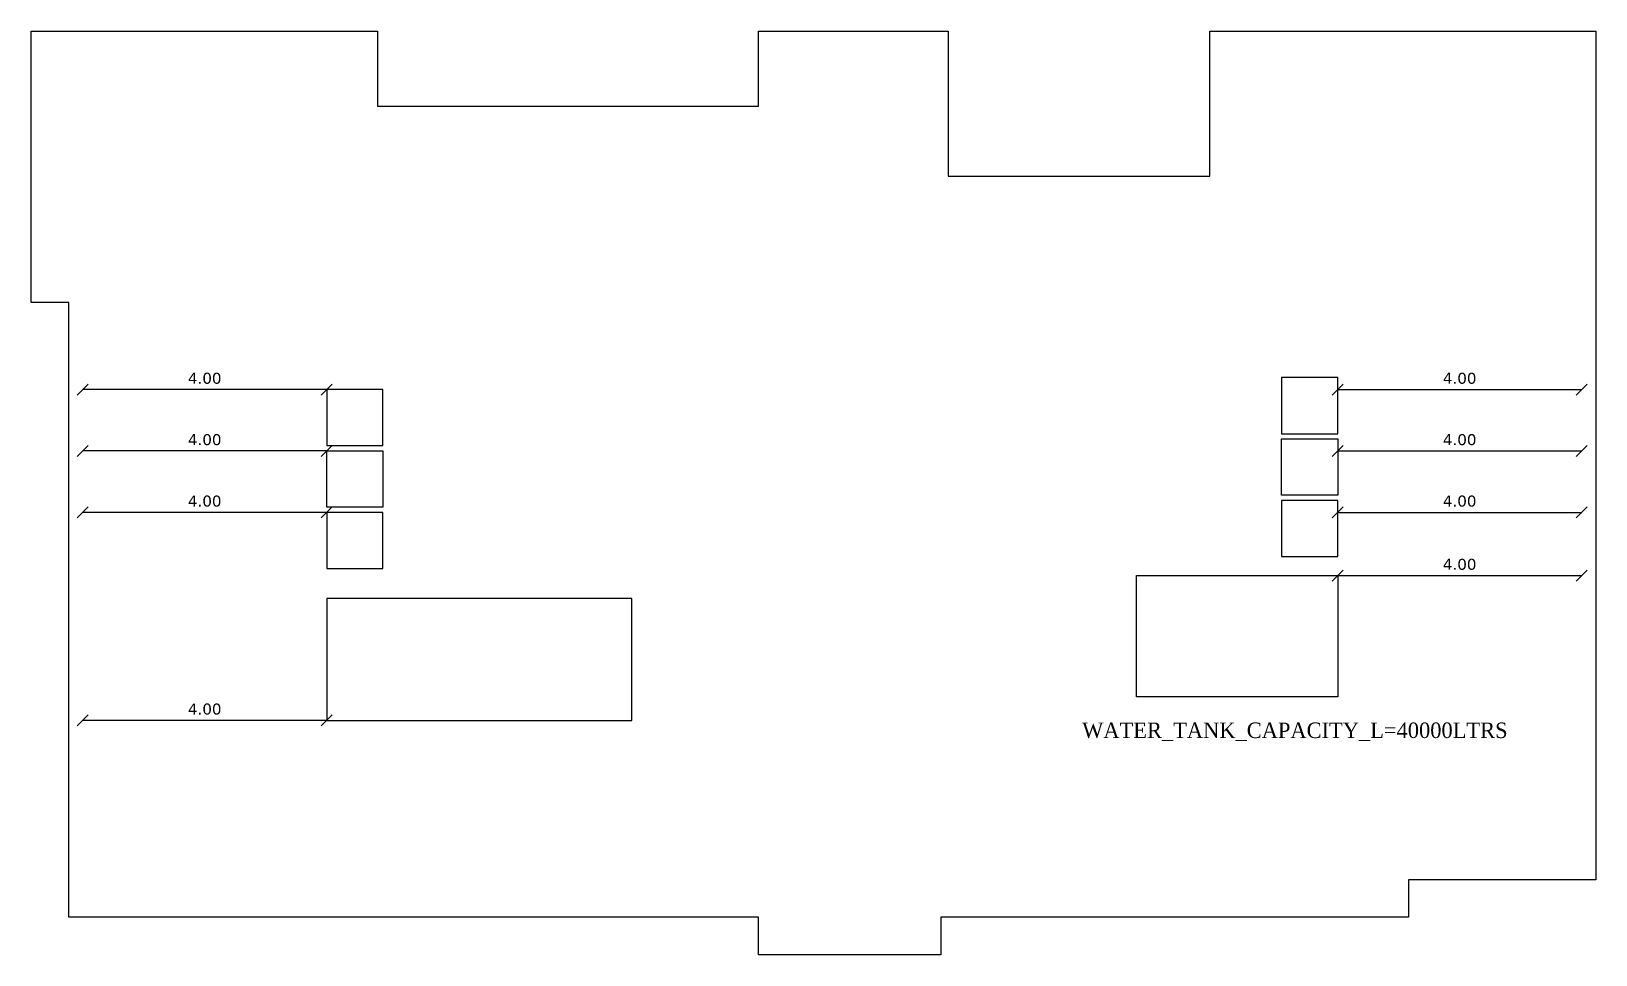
# Model space of a CAD drawing. Header units: metres. Extents: x 609 to 1377, y 679 to 857.
# Drawn here: x 1080.64 to 1106.28, y 775.28 to 790.42 of the extents above; entities that cross this region are included whole.
import ezdxf

# ---------------------------------------------------------------- set-up
doc = ezdxf.new("R2010")
doc.units = ezdxf.units.M
doc.header["$MEASUREMENT"] = 0
doc.header["$PDMODE"] = 2
doc.header["$PDSIZE"] = 50
doc.layers.get('0').update_dxf_attribs({"lineweight": 0})
doc.layers.get('Defpoints').update_dxf_attribs({"lineweight": 0})
for name, color, linetype in [('BLK_1_FLR_5_ROOF_AREA', 54, 'Continuous'), ('BLK_1_TERRACESERVICE_UTILITYDISTANCE', 1, 'Continuous'), ('SOLAR_PANEL', 3, 'Continuous'), ('SOLAR_WATER_HEATER', 1, 'Continuous'), ('WATER_TANK_CALCULATION', 150, 'Continuous')]:
    doc.layers.add(name, color=color, linetype=linetype)
doc.styles.add('ED', font='romantic.ttf', dxfattribs={"width": 0.96})
doc.styles.get("Standard").update_dxf_attribs({"font": 'verdana.ttf', "height": 0.18})
doc.dimstyles.get("Standard").update_dxf_attribs({"dimscale": 0, "dimtxt": 0.18, "dimasz": 0.18, "dimexe": 0.18, "dimexo": 0.0625, "dimgap": 0.09, "dimtad": 1, "dimtoh": 1, "dimzin": 0, "dimdsep": 46, "dimtxsty": 'Standard', "dimblk": 'OBLIQUE', "dimcen": 0.09, "dimse1": 1, "dimse2": 1, "dimadec": 0, "dimazin": 0, "dimtfac": 1, "dimtofl": 0, "dimtmove": 0, "dimatfit": 3, "dimldrblk": 'OBLIQUE', "dimfxl": 1, "dimtolj": 1, "dimtzin": 0, "dimarcsym": 0})

msp = doc.modelspace()

# ---------------------------------------------------------------- texts
at = {"layer": 'WATER_TANK_CALCULATION', "linetype": 'ByBlock', "insert": (1097.863, 779.09), "char_height": 0.25379, "attachment_point": 1, "style": 'ED'}
msp.add_mtext_dynamic_manual_height_columns('WATER_TANK_CAPACITY_L=40000LTRS', width=6.8667, gutter_width=1.269, heights=[0], dxfattribs=at)

# ---------------------------------------------------------------- blocks, each defined once
blk = doc.blocks.new('_Oblique')
at = {"color": 0, "linetype": 'ByBlock', "lineweight": -2}
blk.add_line((-0.5, -0.5), (0.5, 0.5), dxfattribs=at)
blk = doc.blocks.new('*D165')
at = {"layer": 'BLK_1_TERRACESERVICE_UTILITYDISTANCE', "color": 0, "lineweight": -2}
blk.add_line((1085.48, 784.55), (1081.48, 784.55), dxfattribs=at)
at = {"layer": 'Defpoints', "color": 0}
for p in [(1081.48, 784.55), (1081.48, 784.55), (1085.48, 784.55)]:
    blk.add_point(p, dxfattribs=at)
at = {"layer": 'BLK_1_TERRACESERVICE_UTILITYDISTANCE', "color": 0, "lineweight": -2, "xscale": 0.18, "yscale": 0.18, "zscale": 0.18, "rotation": 180}
blk.add_blockref('_Oblique', (1081.48, 784.55), dxfattribs=at)
at = {"layer": 'BLK_1_TERRACESERVICE_UTILITYDISTANCE', "color": 0, "lineweight": -2, "xscale": 0.18, "yscale": 0.18, "zscale": 0.18}
blk.add_blockref('_Oblique', (1085.48, 784.55), dxfattribs=at)
at = {"layer": 'BLK_1_TERRACESERVICE_UTILITYDISTANCE', "color": 0, "insert": (1083.48, 784.734), "char_height": 0.18, "attachment_point": 5}
blk.add_mtext('\\A1;4.00', dxfattribs=at)
blk = doc.blocks.new('*D166')
at = {"layer": 'BLK_1_TERRACESERVICE_UTILITYDISTANCE', "color": 0, "lineweight": -2}
blk.add_line((1085.48, 783.543), (1081.48, 783.543), dxfattribs=at)
at = {"layer": 'Defpoints', "color": 0}
for p in [(1081.48, 783.543), (1081.48, 783.543), (1085.48, 783.543)]:
    blk.add_point(p, dxfattribs=at)
at = {"layer": 'BLK_1_TERRACESERVICE_UTILITYDISTANCE', "color": 0, "lineweight": -2, "xscale": 0.18, "yscale": 0.18, "zscale": 0.18, "rotation": 180}
blk.add_blockref('_Oblique', (1081.48, 783.543), dxfattribs=at)
at = {"layer": 'BLK_1_TERRACESERVICE_UTILITYDISTANCE', "color": 0, "lineweight": -2, "xscale": 0.18, "yscale": 0.18, "zscale": 0.18}
blk.add_blockref('_Oblique', (1085.48, 783.543), dxfattribs=at)
at = {"layer": 'BLK_1_TERRACESERVICE_UTILITYDISTANCE', "color": 0, "insert": (1083.48, 783.727), "char_height": 0.18, "attachment_point": 5}
blk.add_mtext('\\A1;4.00', dxfattribs=at)
blk = doc.blocks.new('*D167')
at = {"layer": 'BLK_1_TERRACESERVICE_UTILITYDISTANCE', "color": 0, "lineweight": -2}
blk.add_line((1085.48, 782.536), (1081.48, 782.536), dxfattribs=at)
at = {"layer": 'Defpoints', "color": 0}
for p in [(1081.48, 782.536), (1081.48, 782.536), (1085.48, 782.536)]:
    blk.add_point(p, dxfattribs=at)
at = {"layer": 'BLK_1_TERRACESERVICE_UTILITYDISTANCE', "color": 0, "lineweight": -2, "xscale": 0.18, "yscale": 0.18, "zscale": 0.18, "rotation": 180}
blk.add_blockref('_Oblique', (1081.48, 782.536), dxfattribs=at)
at = {"layer": 'BLK_1_TERRACESERVICE_UTILITYDISTANCE', "color": 0, "lineweight": -2, "xscale": 0.18, "yscale": 0.18, "zscale": 0.18}
blk.add_blockref('_Oblique', (1085.48, 782.536), dxfattribs=at)
at = {"layer": 'BLK_1_TERRACESERVICE_UTILITYDISTANCE', "color": 0, "insert": (1083.48, 782.72), "char_height": 0.18, "attachment_point": 5}
blk.add_mtext('\\A1;4.00', dxfattribs=at)
blk = doc.blocks.new('*D168')
at = {"layer": 'BLK_1_TERRACESERVICE_UTILITYDISTANCE', "color": 0, "lineweight": -2}
blk.add_line((1102.052, 784.55), (1106.052, 784.55), dxfattribs=at)
at = {"layer": 'Defpoints', "color": 0}
for p in [(1102.052, 784.55), (1106.052, 784.55), (1106.052, 784.55)]:
    blk.add_point(p, dxfattribs=at)
at = {"layer": 'BLK_1_TERRACESERVICE_UTILITYDISTANCE', "color": 0, "lineweight": -2, "xscale": 0.18, "yscale": 0.18, "zscale": 0.18, "rotation": 180}
blk.add_blockref('_Oblique', (1102.052, 784.55), dxfattribs=at)
at = {"layer": 'BLK_1_TERRACESERVICE_UTILITYDISTANCE', "color": 0, "lineweight": -2, "xscale": 0.18, "yscale": 0.18, "zscale": 0.18}
blk.add_blockref('_Oblique', (1106.052, 784.55), dxfattribs=at)
at = {"layer": 'BLK_1_TERRACESERVICE_UTILITYDISTANCE', "color": 0, "insert": (1104.052, 784.734), "char_height": 0.18, "attachment_point": 5}
blk.add_mtext('\\A1;4.00', dxfattribs=at)
blk = doc.blocks.new('*D169')
at = {"layer": 'BLK_1_TERRACESERVICE_UTILITYDISTANCE', "color": 0, "lineweight": -2}
blk.add_line((1102.052, 783.543), (1106.052, 783.543), dxfattribs=at)
at = {"layer": 'Defpoints', "color": 0}
for p in [(1102.052, 783.543), (1106.052, 783.543), (1106.052, 783.543)]:
    blk.add_point(p, dxfattribs=at)
at = {"layer": 'BLK_1_TERRACESERVICE_UTILITYDISTANCE', "color": 0, "lineweight": -2, "xscale": 0.18, "yscale": 0.18, "zscale": 0.18, "rotation": 180}
blk.add_blockref('_Oblique', (1102.052, 783.543), dxfattribs=at)
at = {"layer": 'BLK_1_TERRACESERVICE_UTILITYDISTANCE', "color": 0, "lineweight": -2, "xscale": 0.18, "yscale": 0.18, "zscale": 0.18}
blk.add_blockref('_Oblique', (1106.052, 783.543), dxfattribs=at)
at = {"layer": 'BLK_1_TERRACESERVICE_UTILITYDISTANCE', "color": 0, "insert": (1104.052, 783.727), "char_height": 0.18, "attachment_point": 5}
blk.add_mtext('\\A1;4.00', dxfattribs=at)
blk = doc.blocks.new('*D170')
at = {"layer": 'BLK_1_TERRACESERVICE_UTILITYDISTANCE', "color": 0, "lineweight": -2}
blk.add_line((1102.052, 782.536), (1106.052, 782.536), dxfattribs=at)
at = {"layer": 'Defpoints', "color": 0}
for p in [(1102.052, 782.536), (1106.052, 782.536), (1106.052, 782.536)]:
    blk.add_point(p, dxfattribs=at)
at = {"layer": 'BLK_1_TERRACESERVICE_UTILITYDISTANCE', "color": 0, "lineweight": -2, "xscale": 0.18, "yscale": 0.18, "zscale": 0.18, "rotation": 180}
blk.add_blockref('_Oblique', (1102.052, 782.536), dxfattribs=at)
at = {"layer": 'BLK_1_TERRACESERVICE_UTILITYDISTANCE', "color": 0, "lineweight": -2, "xscale": 0.18, "yscale": 0.18, "zscale": 0.18}
blk.add_blockref('_Oblique', (1106.052, 782.536), dxfattribs=at)
at = {"layer": 'BLK_1_TERRACESERVICE_UTILITYDISTANCE', "color": 0, "insert": (1104.052, 782.72), "char_height": 0.18, "attachment_point": 5}
blk.add_mtext('\\A1;4.00', dxfattribs=at)
blk = doc.blocks.new('*D325')
at = {"layer": 'BLK_1_TERRACESERVICE_UTILITYDISTANCE', "color": 0, "lineweight": -2}
blk.add_line((1085.48, 779.126), (1081.48, 779.126), dxfattribs=at)
at = {"layer": 'Defpoints', "color": 0}
for p in [(1081.48, 779.126), (1085.48, 779.126), (1081.48, 777.126)]:
    blk.add_point(p, dxfattribs=at)
at = {"layer": 'BLK_1_TERRACESERVICE_UTILITYDISTANCE', "color": 0, "lineweight": -2, "xscale": 0.18, "yscale": 0.18, "zscale": 0.18, "rotation": 180}
blk.add_blockref('_Oblique', (1081.48, 779.126), dxfattribs=at)
at = {"layer": 'BLK_1_TERRACESERVICE_UTILITYDISTANCE', "color": 0, "lineweight": -2, "xscale": 0.18, "yscale": 0.18, "zscale": 0.18}
blk.add_blockref('_Oblique', (1085.48, 779.126), dxfattribs=at)
at = {"layer": 'BLK_1_TERRACESERVICE_UTILITYDISTANCE', "color": 0, "insert": (1083.48, 779.31), "char_height": 0.18, "attachment_point": 5}
blk.add_mtext('\\A1;4.00', dxfattribs=at)
blk = doc.blocks.new('*D331')
at = {"layer": 'BLK_1_TERRACESERVICE_UTILITYDISTANCE', "color": 0, "lineweight": -2}
blk.add_line((1102.052, 781.499), (1106.052, 781.499), dxfattribs=at)
at = {"layer": 'Defpoints', "color": 0}
for p in [(1106.052, 781.499), (1102.052, 780.504), (1106.052, 780.504)]:
    blk.add_point(p, dxfattribs=at)
at = {"layer": 'BLK_1_TERRACESERVICE_UTILITYDISTANCE', "color": 0, "lineweight": -2, "xscale": 0.18, "yscale": 0.18, "zscale": 0.18, "rotation": 180}
blk.add_blockref('_Oblique', (1102.052, 781.499), dxfattribs=at)
at = {"layer": 'BLK_1_TERRACESERVICE_UTILITYDISTANCE', "color": 0, "lineweight": -2, "xscale": 0.18, "yscale": 0.18, "zscale": 0.18}
blk.add_blockref('_Oblique', (1106.052, 781.499), dxfattribs=at)
at = {"layer": 'BLK_1_TERRACESERVICE_UTILITYDISTANCE', "color": 0, "insert": (1104.052, 781.683), "char_height": 0.18, "attachment_point": 5}
blk.add_mtext('\\A1;4.00', dxfattribs=at)

# ---------------------------------------------------------------- dimensions: what is measured, and where the dimension line sits
at = {"layer": 'BLK_1_TERRACESERVICE_UTILITYDISTANCE', "color": 1}
for base, p1, p2, picture, middle in [((1081.48, 784.55), (1085.48, 784.55), (1081.48, 784.55), '*D165', (1083.48, 784.734)), ((1081.48, 783.543), (1085.48, 783.543), (1081.48, 783.543), '*D166', (1083.48, 783.727)), ((1081.48, 782.536), (1085.48, 782.536), (1081.48, 782.536), '*D167', (1083.48, 782.72))]:
    dim = msp.add_linear_dim(base=base, p1=p1, p2=p2, dimstyle='Standard', override={"dimscale": 1}, dxfattribs=at)
    dim.commit()
    dim.dimension.update_dxf_attribs({"geometry": picture, "text_midpoint": middle})
for base, p1, p2, picture, middle in [((1106.052, 784.55), (1102.052, 784.55), (1106.052, 784.55), '*D168', (1104.052, 784.734)), ((1106.052, 783.543), (1102.052, 783.543), (1106.052, 783.543), '*D169', (1104.052, 783.727)), ((1106.052, 782.536), (1102.052, 782.536), (1106.052, 782.536), '*D170', (1104.052, 782.72))]:
    dim = msp.add_linear_dim(base=base, p1=p1, p2=p2, angle=180, dimstyle='Standard', override={"dimscale": 1}, dxfattribs=at)
    dim.commit()
    dim.dimension.update_dxf_attribs({"geometry": picture, "text_midpoint": middle})
at = {"layer": 'BLK_1_TERRACESERVICE_UTILITYDISTANCE', "color": 2}
dim = msp.add_linear_dim(base=(1106.052, 781.499), p1=(1102.052, 780.504), p2=(1106.052, 780.504), dimstyle='Standard', override={"dimscale": 1}, dxfattribs=at)
dim.commit()
dim.dimension.update_dxf_attribs({"geometry": '*D331', "text_midpoint": (1104.052, 781.683)})
at = {"layer": 'BLK_1_TERRACESERVICE_UTILITYDISTANCE', "color": 3}
dim = msp.add_linear_dim(base=(1081.48, 779.126), p1=(1085.48, 779.126), p2=(1081.48, 777.126), dimstyle='Standard', override={"dimscale": 1}, dxfattribs=at)
dim.commit()
dim.dimension.update_dxf_attribs({"geometry": '*D325', "text_midpoint": (1083.48, 779.31)})

# ---------------------------------------------------------------- linework, layer by layer
at = {"layer": 'BLK_1_FLR_5_ROOF_AREA'}
msp.add_lwpolyline([(1081.25, 775.896), (1081.25, 785.978), (1080.637, 785.978), (1080.637, 790.425), (1086.31, 790.425), (1086.31, 789.198), (1092.558, 789.198), (1092.558, 790.425), (1095.668, 790.425), (1095.668, 788.048), (1099.957, 788.048), (1099.957, 790.424), (1106.282, 790.425), (1106.282, 776.51), (1103.215, 776.51), (1103.215, 775.896), (1095.548, 775.896), (1095.548, 775.283), (1092.558, 775.283), (1092.558, 775.896)], close=True, dxfattribs=at)
at = {"layer": 'SOLAR_PANEL', "color": 3}
msp.add_lwpolyline([(1085.48, 779.126), (1090.48, 779.126), (1090.48, 781.126), (1085.48, 781.126)], close=True, dxfattribs=at)
at = {"layer": 'SOLAR_WATER_HEATER', "color": 1}
for points in [[(1101.132, 783.826), (1102.052, 783.826), (1102.052, 784.746), (1101.132, 784.746)], [(1085.48, 783.63), (1086.4, 783.63), (1086.4, 784.55), (1085.48, 784.55)], [(1102.052, 782.82), (1101.132, 782.82), (1101.132, 783.74), (1102.052, 783.74)], [(1086.4, 782.623), (1085.48, 782.623), (1085.48, 783.543), (1086.4, 783.543)], [(1101.132, 781.813), (1102.052, 781.813), (1102.052, 782.733), (1101.132, 782.733)], [(1085.48, 781.616), (1086.4, 781.616), (1086.4, 782.536), (1085.48, 782.536)]]:
    msp.add_lwpolyline(points, close=True, dxfattribs=at)
at = {"layer": 'WATER_TANK_CALCULATION', "linetype": 'ByBlock'}
msp.add_lwpolyline([(1098.755, 781.499), (1102.052, 781.499), (1102.052, 779.51), (1098.755, 779.51)], close=True, dxfattribs=at)

msp.set_redraw_order([(e.dxf.handle, doc.entitydb.next_handle()) for e in msp.query("TEXT MTEXT ATTDEF DIMENSION ARC_DIMENSION")])  # texts and dimensions are drawn at this point

doc.saveas('drawing.dxf')
